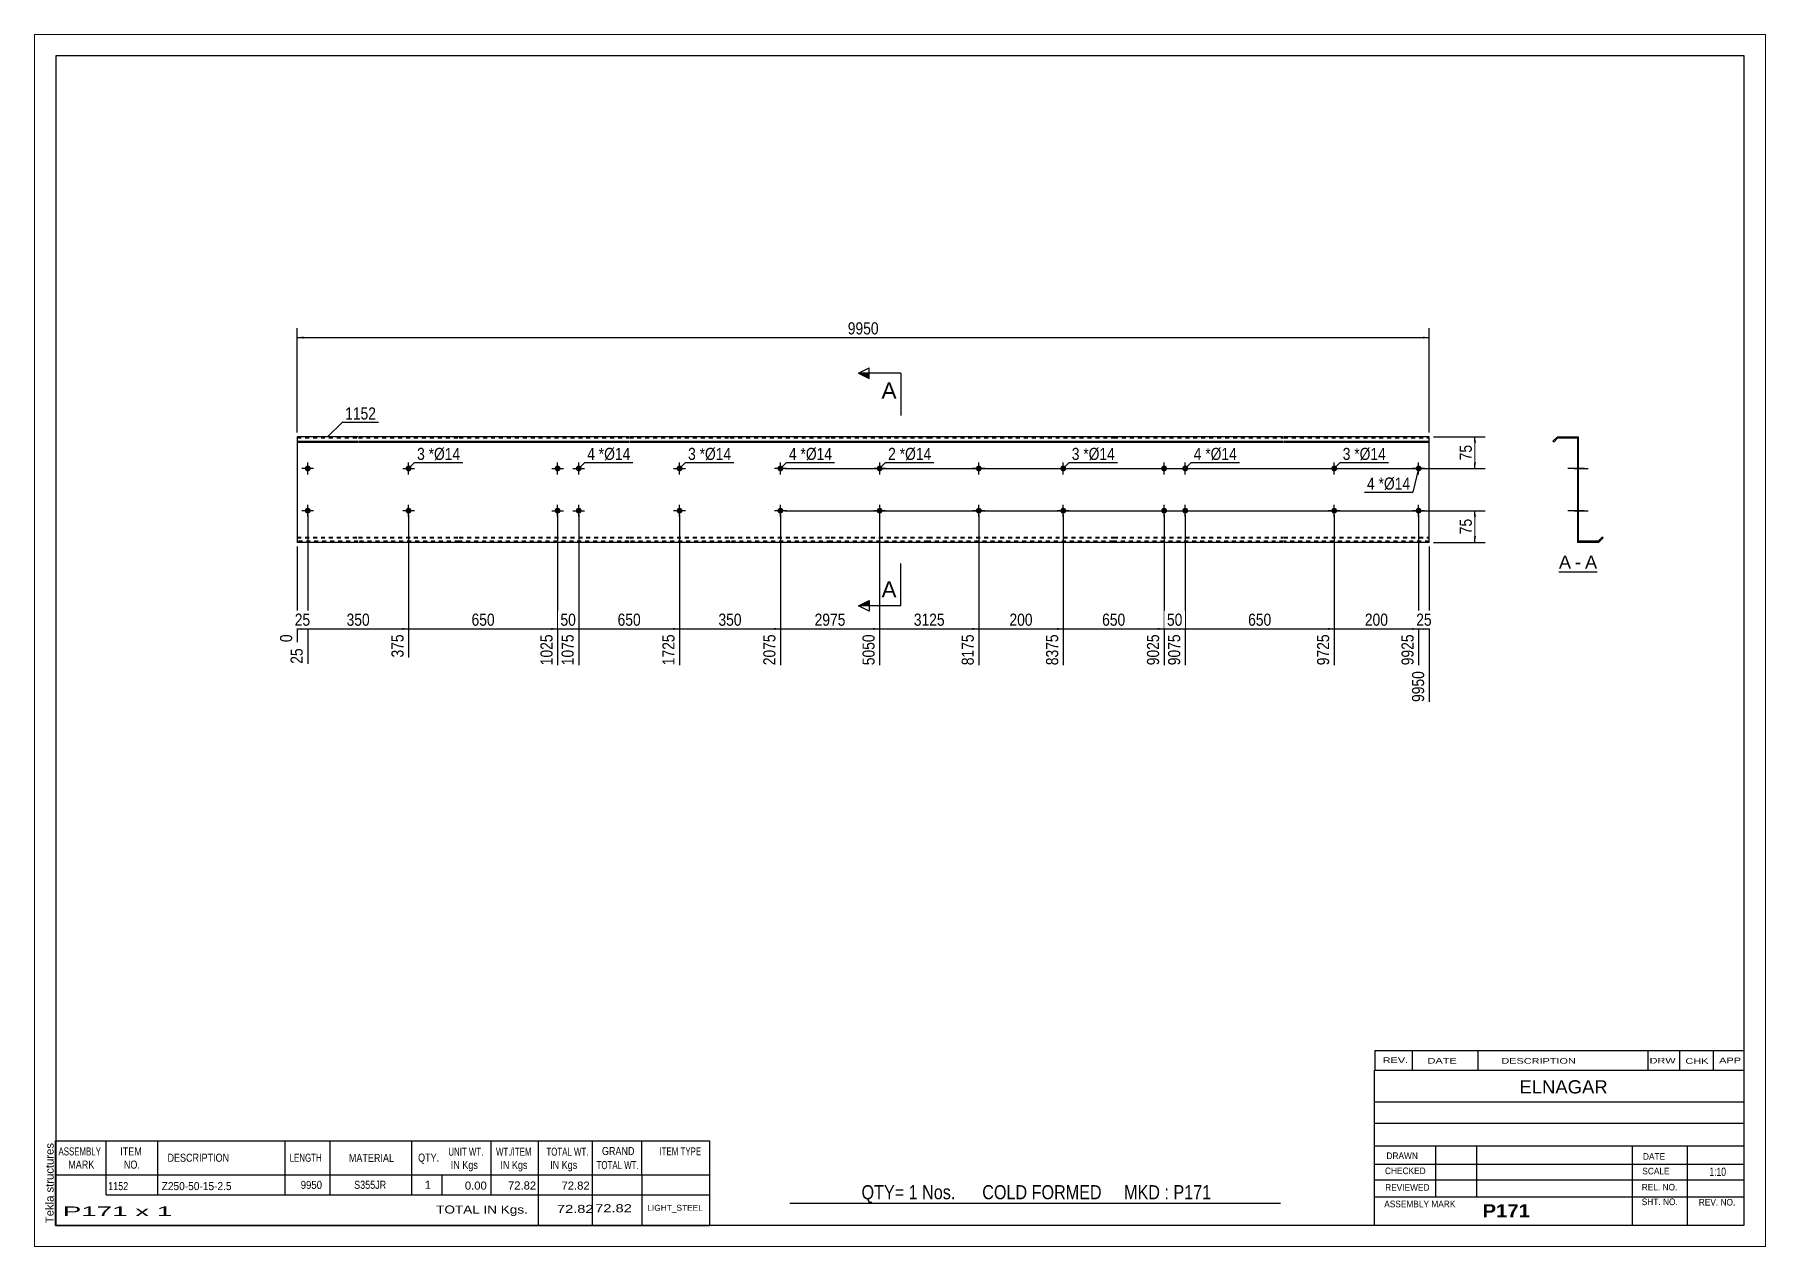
# Paper-space layout 'Layout1' of a CAD drawing. Header units: millimetres. Extents: x 0 to 410, y 0 to 287.
# The model-space entities are those that its viewports show. They can reach past a viewport. Long polylines and large blocks are cut down to what shows.
import ezdxf

# ---------------------------------------------------------------- set-up
doc = ezdxf.new("R2010")
doc.units = ezdxf.units.MM
doc.linetypes.add('DXK_LINE_DOT1', pattern=[1.8814, 0.9407, -0.9407])
doc.layers.add('Viewport layer', color=7, linetype='Continuous', plot=False)
doc.styles.add('Arial', font='ARIAL.TTF', dxfattribs={"height": 0.2})
doc.styles.add('Arial Bold', font='ARIALBD.TTF', dxfattribs={"height": 0.2})
doc.styles.add('Arial Narrow', font='ARIALN.TTF', dxfattribs={"height": 0.2})

# ---------------------------------------------------------------- blocks, each defined once
blk = doc.blocks.new('Unknown-627188763-1854')
at = {"color": 5, "linetype": 'Continuous'}
for p, q in [((342.8, 102.75), (-57.2, 102.75)), ((-57.2, 102.75), (-57.2, -174.25)), ((342.8, -174.25), (342.8, 102.75)), ((-57.2, -174.25), (342.8, -174.25))]:
    blk.add_line(p, q, dxfattribs=at)
at = {"color": 174, "linetype": 'Continuous', "style": 'Arial'}
blk.add_text('Tekla structures', height=1.9102, rotation=90, dxfattribs=at).set_placement((-57.7, -173.75))
blk = doc.blocks.new('Unknown-627188763-12 - 1243')
at = {"color": 7, "linetype": 'Continuous'}
blk.add_line((298.9, -19.45), (307.93, -19.45), dxfattribs=at)
at = {"color": 0, "linetype": 'Continuous'}
blk.add_wipeout([(301.74, -18.7), (301.74, -15.5), (298.9, -15.5), (298.9, -18.7)], dxfattribs=at)
blk.add_wipeout([(304.13, -18.7), (304.13, -15.5), (302.7, -15.5), (302.7, -18.7)], dxfattribs=at)
at = {"color": 96, "linetype": 'Continuous', "style": 'Arial'}
blk.add_text('A', height=3.06, dxfattribs=at).set_placement((298.9, -18.7))
at = {"color": 0, "linetype": 'Continuous'}
blk.add_wipeout([(307.93, -18.7), (307.93, -15.5), (305.09, -15.5), (305.09, -18.7)], dxfattribs=at)
at = {"color": 96, "linetype": 'Continuous', "style": 'Arial'}
for s, p in [('A', (305.09, -18.7)), ('-', (302.7, -18.7))]:
    blk.add_text(s, height=3.06, dxfattribs=at).set_placement(p)
blk = doc.blocks.new('Bolt-627188763-1223 - 1203')
at = {"linetype": 'Continuous'}
for points in [[(160.77, 5, -1), (162.17, 5, -1)], [(264.96, 5, -1), (266.36, 5, -1)]]:
    blk.add_hatch(color=3, dxfattribs=at).paths.add_polyline_path(points)
at = {"color": 3, "linetype": 'Continuous'}
for p, q in [((162.87, 5), (160.07, 5)), ((161.47, 3.6), (161.47, 6.4)), ((267.06, 5), (264.26, 5)), ((265.66, 3.6), (265.66, 6.4))]:
    blk.add_line(p, q, dxfattribs=at)
blk = doc.blocks.new('Part-627188763-1218 - 1203')
at = {"color": 2, "linetype": 'Continuous'}
for p, q in [((14.4, 12.5), (0, 12.5)), ((0, 12.5), (0, -12.5)), ((38.29, 12.5), (14.5, 12.5)), ((78.59, 12.5), (38.39, 12.5)), ((102.48, 12.5), (78.69, 12.5)), ((126.38, 12.5), (102.58, 12.5)), ((149.48, 12.5), (126.48, 12.5)), ((193.37, 12.5), (149.58, 12.5)), ((233.67, 12.5), (193.47, 12.5)), ((268.16, 12.5), (233.77, 12.5)), ((268.16, -12.5), (268.16, 12.5)), ((0, 11.44), (14.4, 11.44)), ((0, 11.26), (14.4, 11.26)), ((14.5, 11.44), (38.29, 11.44)), ((14.5, 11.26), (38.29, 11.26)), ((38.39, 11.44), (78.59, 11.44)), ((38.39, 11.26), (78.59, 11.26)), ((78.69, 11.44), (102.48, 11.44)), ((78.69, 11.26), (102.48, 11.26)), ((102.58, 11.44), (126.38, 11.44)), ((102.58, 11.26), (126.38, 11.26)), ((126.48, 11.44), (149.48, 11.44)), ((126.48, 11.26), (149.48, 11.26)), ((149.58, 11.44), (193.37, 11.44)), ((149.58, 11.26), (193.37, 11.26)), ((193.47, 11.44), (233.67, 11.44)), ((193.47, 11.26), (233.67, 11.26)), ((233.77, 11.44), (268.16, 11.44)), ((233.77, 11.26), (268.16, 11.26)), ((14.4, -12.5), (0, -12.5)), ((38.29, -12.5), (14.5, -12.5)), ((78.59, -12.5), (38.39, -12.5)), ((102.48, -12.5), (78.69, -12.5)), ((126.38, -12.5), (102.58, -12.5)), ((149.48, -12.5), (126.48, -12.5)), ((193.37, -12.5), (149.58, -12.5)), ((233.67, -12.5), (193.47, -12.5)), ((268.16, -12.5), (233.77, -12.5))]:
    blk.add_line(p, q, dxfattribs=at)
at = {"color": 7, "linetype": 'DXK_LINE_DOT1'}
for p, q in [((0, 12.25), (14.4, 12.25)), ((14.5, 12.25), (38.29, 12.25)), ((38.39, 12.25), (78.59, 12.25)), ((78.69, 12.25), (102.48, 12.25)), ((102.58, 12.25), (126.38, 12.25)), ((126.48, 12.25), (149.48, 12.25)), ((149.58, 12.25), (193.37, 12.25)), ((193.47, 12.25), (233.67, 12.25)), ((233.77, 12.25), (268.16, 12.25)), ((0, -11.26), (14.4, -11.26)), ((0, -11.44), (14.4, -11.44)), ((14.4, -12.25), (0, -12.25)), ((14.5, -11.26), (38.29, -11.26)), ((14.5, -11.44), (38.29, -11.44)), ((38.29, -12.25), (14.5, -12.25)), ((38.39, -11.26), (78.59, -11.26)), ((38.39, -11.44), (78.59, -11.44)), ((78.59, -12.25), (38.39, -12.25)), ((78.69, -11.26), (102.48, -11.26)), ((78.69, -11.44), (102.48, -11.44)), ((102.48, -12.25), (78.69, -12.25)), ((102.58, -11.26), (126.38, -11.26)), ((102.58, -11.44), (126.38, -11.44)), ((126.38, -12.25), (102.58, -12.25)), ((126.48, -11.26), (149.48, -11.26)), ((126.48, -11.44), (149.48, -11.44)), ((149.48, -12.25), (126.48, -12.25)), ((149.58, -11.26), (193.37, -11.26)), ((149.58, -11.44), (193.37, -11.44)), ((193.37, -12.25), (149.58, -12.25)), ((193.47, -11.26), (233.67, -11.26)), ((193.47, -11.44), (233.67, -11.44)), ((233.67, -12.25), (193.47, -12.25)), ((233.77, -11.26), (268.16, -11.26)), ((233.77, -11.44), (268.16, -11.44)), ((268.16, -12.25), (233.77, -12.25))]:
    blk.add_line(p, q, dxfattribs=at)
blk = doc.blocks.new('Bolt-627188763-1219 - 1203')
at = {"linetype": 'Continuous'}
blk.add_hatch(color=3, dxfattribs=at).paths.add_polyline_path([(89.88, -5, -1), (91.28, -5, -1)])
at = {"color": 3, "linetype": 'Continuous'}
for p, q in [((90.58, -6.4), (90.58, -3.6)), ((91.98, -5), (89.18, -5))]:
    blk.add_line(p, q, dxfattribs=at)
blk = doc.blocks.new('Bolt-627188763-1220 - 1203')
at = {"linetype": 'Continuous'}
blk.add_hatch(color=3, dxfattribs=at).paths.add_polyline_path([(25.69, -5, -1), (27.09, -5, -1)])
at = {"color": 3, "linetype": 'Continuous'}
for p, q in [((26.39, -6.4), (26.39, -3.6)), ((27.79, -5), (24.99, -5))]:
    blk.add_line(p, q, dxfattribs=at)
blk = doc.blocks.new('Bolt-627188763-1221 - 1203')
at = {"linetype": 'Continuous'}
blk.add_hatch(color=3, dxfattribs=at).paths.add_polyline_path([(244.96, -5, -1), (246.36, -5, -1)])
at = {"color": 3, "linetype": 'Continuous'}
for p, q in [((245.66, -6.4), (245.66, -3.6)), ((247.06, -5), (244.26, -5))]:
    blk.add_line(p, q, dxfattribs=at)
blk = doc.blocks.new('Bolt-627188763-1222 - 1203')
at = {"linetype": 'Continuous'}
blk.add_hatch(color=3, dxfattribs=at).paths.add_polyline_path([(180.77, -5, -1), (182.17, -5, -1)])
at = {"color": 3, "linetype": 'Continuous'}
for p, q in [((181.47, -6.4), (181.47, -3.6)), ((182.87, -5), (180.07, -5))]:
    blk.add_line(p, q, dxfattribs=at)
blk = doc.blocks.new('Bolt-627188763-1224 - 1203')
at = {"linetype": 'Continuous'}
for points in [[(160.77, -5, -1), (162.17, -5, -1)], [(264.96, -5, -1), (266.36, -5, -1)]]:
    blk.add_hatch(color=3, dxfattribs=at).paths.add_polyline_path(points)
at = {"color": 3, "linetype": 'Continuous'}
for p, q in [((161.47, -6.4), (161.47, -3.6)), ((265.66, -6.4), (265.66, -3.6)), ((162.87, -5), (160.07, -5)), ((267.06, -5), (264.26, -5))]:
    blk.add_line(p, q, dxfattribs=at)
blk = doc.blocks.new('Bolt-627188763-1225 - 1203')
at = {"linetype": 'Continuous'}
for points in [[(1.8, 5, -1), (3.2, 5, -1)], [(113.78, 5, -1), (115.18, 5, -1)]]:
    blk.add_hatch(color=3, dxfattribs=at).paths.add_polyline_path(points)
at = {"color": 3, "linetype": 'Continuous'}
for p, q in [((3.9, 5), (1.1, 5)), ((2.5, 3.6), (2.5, 6.4)), ((115.88, 5), (113.08, 5)), ((114.48, 3.6), (114.48, 6.4))]:
    blk.add_line(p, q, dxfattribs=at)
blk = doc.blocks.new('Bolt-627188763-1226 - 1203')
at = {"linetype": 'Continuous'}
for points in [[(1.8, -5, -1), (3.2, -5, -1)], [(113.78, -5, -1), (115.18, -5, -1)]]:
    blk.add_hatch(color=3, dxfattribs=at).paths.add_polyline_path(points)
at = {"color": 3, "linetype": 'Continuous'}
for p, q in [((2.5, -6.4), (2.5, -3.6)), ((114.48, -6.4), (114.48, -3.6)), ((3.9, -5), (1.1, -5)), ((115.88, -5), (113.08, -5))]:
    blk.add_line(p, q, dxfattribs=at)
blk = doc.blocks.new('Bolt-627188763-1227 - 1203')
at = {"linetype": 'Continuous'}
for points in [[(138.68, 5, -1), (137.28, 5, -1)], [(138.68, -5, -1), (137.28, -5, -1)]]:
    blk.add_hatch(color=3, dxfattribs=at).paths.add_polyline_path(points)
at = {"color": 3, "linetype": 'Continuous'}
for p, q in [((139.38, 5), (136.58, 5)), ((137.98, 6.4), (137.98, 3.6)), ((137.98, -3.6), (137.98, -6.4)), ((139.38, -5), (136.58, -5))]:
    blk.add_line(p, q, dxfattribs=at)
blk = doc.blocks.new('Bolt-627188763-1228 - 1203')
at = {"linetype": 'Continuous'}
for points in [[(60.99, 5, -1), (62.39, 5, -1)], [(65.99, 5, -1), (67.39, 5, -1)], [(60.99, -5, -1), (62.39, -5, -1)], [(65.99, -5, -1), (67.39, -5, -1)]]:
    blk.add_hatch(color=3, dxfattribs=at).paths.add_polyline_path(points)
at = {"color": 3, "linetype": 'Continuous'}
for p, q in [((60.29, 5), (63.09, 5)), ((61.69, 3.6), (61.69, 6.4)), ((65.29, 5), (68.09, 5)), ((66.69, 3.6), (66.69, 6.4)), ((61.69, -6.4), (61.69, -3.6)), ((66.69, -6.4), (66.69, -3.6)), ((60.29, -5), (63.09, -5)), ((65.29, -5), (68.09, -5))]:
    blk.add_line(p, q, dxfattribs=at)
blk = doc.blocks.new('Bolt-627188763-1229 - 1203')
at = {"linetype": 'Continuous'}
blk.add_hatch(color=3, dxfattribs=at).paths.add_polyline_path([(25.69, 5, -1), (27.09, 5, -1)])
at = {"color": 3, "linetype": 'Continuous'}
for p, q in [((24.99, 5), (27.79, 5)), ((26.39, 3.6), (26.39, 6.4))]:
    blk.add_line(p, q, dxfattribs=at)
blk = doc.blocks.new('Bolt-627188763-1230 - 1203')
at = {"linetype": 'Continuous'}
blk.add_hatch(color=3, dxfattribs=at).paths.add_polyline_path([(89.88, 5, -1), (91.28, 5, -1)])
at = {"color": 3, "linetype": 'Continuous'}
for p, q in [((89.18, 5), (91.98, 5)), ((90.58, 3.6), (90.58, 6.4))]:
    blk.add_line(p, q, dxfattribs=at)
blk = doc.blocks.new('Bolt-627188763-1231 - 1203')
at = {"linetype": 'Continuous'}
blk.add_hatch(color=3, dxfattribs=at).paths.add_polyline_path([(89.88, -5, -1), (91.28, -5, -1)])
at = {"color": 3, "linetype": 'Continuous'}
for p, q in [((90.58, -6.4), (90.58, -3.6)), ((91.98, -5), (89.18, -5))]:
    blk.add_line(p, q, dxfattribs=at)
blk = doc.blocks.new('Bolt-627188763-1232 - 1203')
at = {"linetype": 'Continuous'}
blk.add_hatch(color=3, dxfattribs=at).paths.add_polyline_path([(25.69, -5, -1), (27.09, -5, -1)])
at = {"color": 3, "linetype": 'Continuous'}
for p, q in [((26.39, -6.4), (26.39, -3.6)), ((27.79, -5), (24.99, -5))]:
    blk.add_line(p, q, dxfattribs=at)
blk = doc.blocks.new('Bolt-627188763-1233 - 1203')
at = {"linetype": 'Continuous'}
for points in [[(204.67, 5, -1), (206.07, 5, -1)], [(209.67, 5, -1), (211.07, 5, -1)], [(204.67, -5, -1), (206.07, -5, -1)], [(209.67, -5, -1), (211.07, -5, -1)]]:
    blk.add_hatch(color=3, dxfattribs=at).paths.add_polyline_path(points)
at = {"color": 3, "linetype": 'Continuous'}
for p, q in [((203.97, 5), (206.77, 5)), ((205.37, 3.6), (205.37, 6.4)), ((208.97, 5), (211.77, 5)), ((210.37, 3.6), (210.37, 6.4)), ((205.37, -6.4), (205.37, -3.6)), ((210.37, -6.4), (210.37, -3.6)), ((203.97, -5), (206.77, -5)), ((208.97, -5), (211.77, -5))]:
    blk.add_line(p, q, dxfattribs=at)
blk = doc.blocks.new('Bolt-627188763-1234 - 1203')
at = {"linetype": 'Continuous'}
blk.add_hatch(color=3, dxfattribs=at).paths.add_polyline_path([(180.77, 5, -1), (182.17, 5, -1)])
at = {"color": 3, "linetype": 'Continuous'}
for p, q in [((180.07, 5), (182.87, 5)), ((181.47, 3.6), (181.47, 6.4))]:
    blk.add_line(p, q, dxfattribs=at)
blk = doc.blocks.new('Bolt-627188763-1235 - 1203')
at = {"linetype": 'Continuous'}
blk.add_hatch(color=3, dxfattribs=at).paths.add_polyline_path([(244.96, 5, -1), (246.36, 5, -1)])
at = {"color": 3, "linetype": 'Continuous'}
for p, q in [((244.26, 5), (247.06, 5)), ((245.66, 3.6), (245.66, 6.4))]:
    blk.add_line(p, q, dxfattribs=at)
blk = doc.blocks.new('Bolt-627188763-1236 - 1203')
at = {"linetype": 'Continuous'}
blk.add_hatch(color=3, dxfattribs=at).paths.add_polyline_path([(244.96, -5, -1), (246.36, -5, -1)])
at = {"color": 3, "linetype": 'Continuous'}
for p, q in [((245.66, -6.4), (245.66, -3.6)), ((247.06, -5), (244.26, -5))]:
    blk.add_line(p, q, dxfattribs=at)
blk = doc.blocks.new('Bolt-627188763-1237 - 1203')
at = {"linetype": 'Continuous'}
blk.add_hatch(color=3, dxfattribs=at).paths.add_polyline_path([(180.77, -5, -1), (182.17, -5, -1)])
at = {"color": 3, "linetype": 'Continuous'}
for p, q in [((181.47, -6.4), (181.47, -3.6)), ((182.87, -5), (180.07, -5))]:
    blk.add_line(p, q, dxfattribs=at)
blk = doc.blocks.new('Bolt-627188763-1248 - 1243')
at = {"linetype": 'Continuous'}
blk.add_hatch(color=3, dxfattribs=at).paths.add_polyline_path([(303.29, -4.3), (303.29, -5.7), (303.54, -5.7), (303.54, -4.3)])
at = {"color": 3, "linetype": 'Continuous'}
for p, q in [((302.49, -5), (305.79, -5)), ((303.29, -4.3), (303.54, -4.3)), ((303.29, -5.7), (303.54, -5.7))]:
    blk.add_line(p, q, dxfattribs=at)
blk = doc.blocks.new('Bolt-627188763-1264 - 1243')
at = {"linetype": 'Continuous'}
blk.add_hatch(color=3, dxfattribs=at).paths.add_polyline_path([(303.29, -4.3), (303.29, -5.7), (303.54, -5.7), (303.54, -4.3)])
at = {"color": 3, "linetype": 'Continuous'}
for p, q in [((302.49, -5), (305.79, -5)), ((303.29, -4.3), (303.54, -4.3)), ((303.29, -5.7), (303.54, -5.7))]:
    blk.add_line(p, q, dxfattribs=at)
blk = doc.blocks.new('Part-627188763-1245 - 1243')
at = {"color": 2, "linetype": 'Continuous'}
for p, q in [((298.54, 12.5), (297.48, 11.44)), ((298.54, 12.5), (303.54, 12.5)), ((303.54, -12.25), (303.54, 12.5)), ((297.48, 11.44), (297.66, 11.26)), ((298.64, 12.25), (297.66, 11.26)), ((298.64, 12.25), (303.29, 12.25)), ((303.29, 12.25), (303.29, -12.5)), ((308.19, -12.25), (303.54, -12.25)), ((308.19, -12.25), (309.17, -11.26)), ((308.29, -12.5), (309.35, -11.44)), ((309.35, -11.44), (309.17, -11.26)), ((308.29, -12.5), (303.29, -12.5))]:
    blk.add_line(p, q, dxfattribs=at)
blk = doc.blocks.new('Bolt-627188763-1246 - 1243')
at = {"linetype": 'Continuous'}
blk.add_hatch(color=3, dxfattribs=at).paths.add_polyline_path([(303.29, -4.3), (303.29, -5.7), (303.54, -5.7), (303.54, -4.3)])
at = {"color": 3, "linetype": 'Continuous'}
for p, q in [((302.49, -5), (305.79, -5)), ((303.29, -4.3), (303.54, -4.3)), ((303.29, -5.7), (303.54, -5.7))]:
    blk.add_line(p, q, dxfattribs=at)
blk = doc.blocks.new('Bolt-627188763-1247 - 1243')
at = {"linetype": 'Continuous'}
blk.add_hatch(color=3, dxfattribs=at).paths.add_polyline_path([(303.29, -4.3), (303.29, -5.7), (303.54, -5.7), (303.54, -4.3)])
at = {"color": 3, "linetype": 'Continuous'}
for p, q in [((302.49, -5), (305.79, -5)), ((303.29, -4.3), (303.54, -4.3)), ((303.29, -5.7), (303.54, -5.7))]:
    blk.add_line(p, q, dxfattribs=at)
blk = doc.blocks.new('Bolt-627188763-1249 - 1243')
at = {"linetype": 'Continuous'}
blk.add_hatch(color=3, dxfattribs=at).paths.add_polyline_path([(303.29, -4.3), (303.29, -5.7), (303.54, -5.7), (303.54, -4.3)])
at = {"color": 3, "linetype": 'Continuous'}
for p, q in [((302.49, -5), (305.79, -5)), ((303.29, -4.3), (303.54, -4.3)), ((303.29, -5.7), (303.54, -5.7))]:
    blk.add_line(p, q, dxfattribs=at)
blk = doc.blocks.new('Bolt-627188763-1250 - 1243')
at = {"linetype": 'Continuous'}
blk.add_hatch(color=3, dxfattribs=at).paths.add_polyline_path([(303.29, 5.7), (303.29, 4.3), (303.54, 4.3), (303.54, 5.7)])
blk.add_hatch(color=3, dxfattribs=at).paths.add_polyline_path([(303.29, 5.7), (303.29, 4.3), (303.54, 4.3), (303.54, 5.7)])
at = {"color": 3, "linetype": 'Continuous'}
for p, q in [((302.49, 5), (305.79, 5)), ((302.49, 5), (305.79, 5)), ((303.29, 5.7), (303.54, 5.7)), ((303.29, 5.7), (303.54, 5.7)), ((303.29, 4.3), (303.54, 4.3)), ((303.29, 4.3), (303.54, 4.3))]:
    blk.add_line(p, q, dxfattribs=at)
blk = doc.blocks.new('Bolt-627188763-1251 - 1243')
at = {"linetype": 'Continuous'}
blk.add_hatch(color=3, dxfattribs=at).paths.add_polyline_path([(303.29, -4.3), (303.29, -5.7), (303.54, -5.7), (303.54, -4.3)])
blk.add_hatch(color=3, dxfattribs=at).paths.add_polyline_path([(303.29, -4.3), (303.29, -5.7), (303.54, -5.7), (303.54, -4.3)])
at = {"color": 3, "linetype": 'Continuous'}
for p, q in [((302.49, -5), (305.79, -5)), ((302.49, -5), (305.79, -5)), ((303.29, -4.3), (303.54, -4.3)), ((303.29, -4.3), (303.54, -4.3)), ((303.29, -5.7), (303.54, -5.7)), ((303.29, -5.7), (303.54, -5.7))]:
    blk.add_line(p, q, dxfattribs=at)
blk = doc.blocks.new('Bolt-627188763-1252 - 1243')
at = {"linetype": 'Continuous'}
blk.add_hatch(color=3, dxfattribs=at).paths.add_polyline_path([(303.29, 5.7), (303.29, 4.3), (303.54, 4.3), (303.54, 5.7)])
blk.add_hatch(color=3, dxfattribs=at).paths.add_polyline_path([(303.29, 5.7), (303.29, 4.3), (303.54, 4.3), (303.54, 5.7)])
at = {"color": 3, "linetype": 'Continuous'}
for p, q in [((302.49, 5), (305.79, 5)), ((302.49, 5), (305.79, 5)), ((303.29, 5.7), (303.54, 5.7)), ((303.29, 5.7), (303.54, 5.7)), ((303.29, 4.3), (303.54, 4.3)), ((303.29, 4.3), (303.54, 4.3))]:
    blk.add_line(p, q, dxfattribs=at)
blk = doc.blocks.new('Bolt-627188763-1253 - 1243')
at = {"linetype": 'Continuous'}
blk.add_hatch(color=3, dxfattribs=at).paths.add_polyline_path([(303.29, -4.3), (303.29, -5.7), (303.54, -5.7), (303.54, -4.3)])
blk.add_hatch(color=3, dxfattribs=at).paths.add_polyline_path([(303.29, -4.3), (303.29, -5.7), (303.54, -5.7), (303.54, -4.3)])
at = {"color": 3, "linetype": 'Continuous'}
for p, q in [((302.49, -5), (305.79, -5)), ((302.49, -5), (305.79, -5)), ((303.29, -4.3), (303.54, -4.3)), ((303.29, -4.3), (303.54, -4.3)), ((303.29, -5.7), (303.54, -5.7)), ((303.29, -5.7), (303.54, -5.7))]:
    blk.add_line(p, q, dxfattribs=at)
blk = doc.blocks.new('Bolt-627188763-1254 - 1243')
at = {"linetype": 'Continuous'}
for points in [[(303.54, 4.3), (303.54, 5.7), (303.29, 5.7), (303.29, 4.3)], [(303.54, -5.7), (303.54, -4.3), (303.29, -4.3), (303.29, -5.7)]]:
    blk.add_hatch(color=3, dxfattribs=at).paths.add_polyline_path(points)
at = {"color": 3, "linetype": 'Continuous'}
for p, q in [((303.54, 5), (301.29, 5)), ((303.54, 5.7), (303.29, 5.7)), ((303.54, 4.3), (303.29, 4.3)), ((303.54, -5), (301.29, -5)), ((303.54, -4.3), (303.29, -4.3)), ((303.54, -5.7), (303.29, -5.7))]:
    blk.add_line(p, q, dxfattribs=at)
blk = doc.blocks.new('Bolt-627188763-1255 - 1243')
at = {"linetype": 'Continuous'}
for points in [[(303.29, 5.7), (303.29, 4.3), (303.54, 4.3), (303.54, 5.7)], [(303.29, 5.7), (303.29, 4.3), (303.54, 4.3), (303.54, 5.7)], [(303.29, -4.3), (303.29, -5.7), (303.54, -5.7), (303.54, -4.3)], [(303.29, -4.3), (303.29, -5.7), (303.54, -5.7), (303.54, -4.3)]]:
    blk.add_hatch(color=3, dxfattribs=at).paths.add_polyline_path(points)
at = {"color": 3, "linetype": 'Continuous'}
for p, q in [((304.84, 5), (301.04, 5)), ((304.84, 5), (301.04, 5)), ((303.54, 5.7), (303.29, 5.7)), ((303.54, 5.7), (303.29, 5.7)), ((303.54, 4.3), (303.29, 4.3)), ((303.54, 4.3), (303.29, 4.3)), ((304.84, -5), (301.04, -5)), ((304.84, -5), (301.04, -5)), ((303.54, -4.3), (303.29, -4.3)), ((303.54, -4.3), (303.29, -4.3)), ((303.54, -5.7), (303.29, -5.7)), ((303.54, -5.7), (303.29, -5.7))]:
    blk.add_line(p, q, dxfattribs=at)
blk = doc.blocks.new('Bolt-627188763-1256 - 1243')
at = {"linetype": 'Continuous'}
blk.add_hatch(color=3, dxfattribs=at).paths.add_polyline_path([(303.29, 5.7), (303.29, 4.3), (303.54, 4.3), (303.54, 5.7)])
at = {"color": 3, "linetype": 'Continuous'}
for p, q in [((304.49, 5), (301.19, 5)), ((303.54, 5.7), (303.29, 5.7)), ((303.54, 4.3), (303.29, 4.3))]:
    blk.add_line(p, q, dxfattribs=at)
blk = doc.blocks.new('Bolt-627188763-1257 - 1243')
at = {"linetype": 'Continuous'}
blk.add_hatch(color=3, dxfattribs=at).paths.add_polyline_path([(303.29, 5.7), (303.29, 4.3), (303.54, 4.3), (303.54, 5.7)])
at = {"color": 3, "linetype": 'Continuous'}
for p, q in [((304.49, 5), (301.19, 5)), ((303.54, 5.7), (303.29, 5.7)), ((303.54, 4.3), (303.29, 4.3))]:
    blk.add_line(p, q, dxfattribs=at)
blk = doc.blocks.new('Bolt-627188763-1258 - 1243')
at = {"linetype": 'Continuous'}
blk.add_hatch(color=3, dxfattribs=at).paths.add_polyline_path([(303.29, -4.3), (303.29, -5.7), (303.54, -5.7), (303.54, -4.3)])
at = {"color": 3, "linetype": 'Continuous'}
for p, q in [((302.49, -5), (305.79, -5)), ((303.29, -4.3), (303.54, -4.3)), ((303.29, -5.7), (303.54, -5.7))]:
    blk.add_line(p, q, dxfattribs=at)
blk = doc.blocks.new('Bolt-627188763-1259 - 1243')
at = {"linetype": 'Continuous'}
blk.add_hatch(color=3, dxfattribs=at).paths.add_polyline_path([(303.29, -4.3), (303.29, -5.7), (303.54, -5.7), (303.54, -4.3)])
at = {"color": 3, "linetype": 'Continuous'}
for p, q in [((302.49, -5), (305.79, -5)), ((303.29, -4.3), (303.54, -4.3)), ((303.29, -5.7), (303.54, -5.7))]:
    blk.add_line(p, q, dxfattribs=at)
blk = doc.blocks.new('Bolt-627188763-1260 - 1243')
at = {"linetype": 'Continuous'}
for points in [[(303.29, 5.7), (303.29, 4.3), (303.54, 4.3), (303.54, 5.7)], [(303.29, 5.7), (303.29, 4.3), (303.54, 4.3), (303.54, 5.7)], [(303.29, -4.3), (303.29, -5.7), (303.54, -5.7), (303.54, -4.3)], [(303.29, -4.3), (303.29, -5.7), (303.54, -5.7), (303.54, -4.3)]]:
    blk.add_hatch(color=3, dxfattribs=at).paths.add_polyline_path(points)
at = {"color": 3, "linetype": 'Continuous'}
for p, q in [((304.84, 5), (301.04, 5)), ((304.84, 5), (301.04, 5)), ((303.54, 5.7), (303.29, 5.7)), ((303.54, 5.7), (303.29, 5.7)), ((303.54, 4.3), (303.29, 4.3)), ((303.54, 4.3), (303.29, 4.3)), ((304.84, -5), (301.04, -5)), ((304.84, -5), (301.04, -5)), ((303.54, -4.3), (303.29, -4.3)), ((303.54, -4.3), (303.29, -4.3)), ((303.54, -5.7), (303.29, -5.7)), ((303.54, -5.7), (303.29, -5.7))]:
    blk.add_line(p, q, dxfattribs=at)
blk = doc.blocks.new('Bolt-627188763-1261 - 1243')
at = {"linetype": 'Continuous'}
blk.add_hatch(color=3, dxfattribs=at).paths.add_polyline_path([(303.29, 5.7), (303.29, 4.3), (303.54, 4.3), (303.54, 5.7)])
at = {"color": 3, "linetype": 'Continuous'}
for p, q in [((304.46, 5), (301.16, 5)), ((303.54, 5.7), (303.29, 5.7)), ((303.54, 4.3), (303.29, 4.3))]:
    blk.add_line(p, q, dxfattribs=at)
blk = doc.blocks.new('Bolt-627188763-1262 - 1243')
at = {"linetype": 'Continuous'}
blk.add_hatch(color=3, dxfattribs=at).paths.add_polyline_path([(303.29, 5.7), (303.29, 4.3), (303.54, 4.3), (303.54, 5.7)])
at = {"color": 3, "linetype": 'Continuous'}
for p, q in [((304.46, 5), (301.16, 5)), ((303.54, 5.7), (303.29, 5.7)), ((303.54, 4.3), (303.29, 4.3))]:
    blk.add_line(p, q, dxfattribs=at)
blk = doc.blocks.new('Bolt-627188763-1263 - 1243')
at = {"linetype": 'Continuous'}
blk.add_hatch(color=3, dxfattribs=at).paths.add_polyline_path([(303.29, -4.3), (303.29, -5.7), (303.54, -5.7), (303.54, -4.3)])
at = {"color": 3, "linetype": 'Continuous'}
for p, q in [((302.49, -5), (305.79, -5)), ((303.29, -4.3), (303.54, -4.3)), ((303.29, -5.7), (303.54, -5.7))]:
    blk.add_line(p, q, dxfattribs=at)
blk = doc.blocks.new('StraightDimension-627188763-1289 - 1203')
at = {"linetype": 'Continuous'}
blk.add_hatch(color=7, dxfattribs=at).paths.add_polyline_path([(136.48, -32.75), (137.98, -33), (136.48, -33.25)])
at = {"color": 7, "linetype": 'Continuous'}
for p, q in [((114.48, -6), (114.48, -41.61)), ((137.98, -6), (137.98, -41.61)), ((114.48, -33), (137.98, -33))]:
    blk.add_line(p, q, dxfattribs=at)
at = {"color": 0}
blk.add_wipeout([(130.48, -32.85), (130.48, -28.65), (121.97, -28.65), (121.97, -32.85)], dxfattribs=at)
at = {"color": 0, "linetype": 'Continuous'}
blk.add_wipeout([(137.38, -33.7), (133.18, -33.7), (133.18, -42.21), (137.38, -42.21)], dxfattribs=at)
at = {"color": 3, "style": 'Arial Narrow'}
blk.add_text('2975', height=2.863, dxfattribs=at).set_placement((122.57, -32.25))
at = {"color": 3, "linetype": 'Continuous', "style": 'Arial Narrow'}
blk.add_text('5050', height=2.863, rotation=90.0002, dxfattribs=at).set_placement((136.78, -41.61))
blk = doc.blocks.new('StraightDimension-627188763-1284 - 1203')
at = {"linetype": 'Continuous'}
blk.add_hatch(color=7, dxfattribs=at).paths.add_polyline_path([(244.16, -32.75), (245.66, -33), (244.16, -33.25)])
at = {"color": 7, "linetype": 'Continuous'}
for p, q in [((210.37, -6), (210.37, -41.61)), ((245.66, -6), (245.66, -41.61)), ((210.37, -33), (245.66, -33))]:
    blk.add_line(p, q, dxfattribs=at)
at = {"color": 0}
blk.add_wipeout([(231.36, -32.85), (231.36, -28.65), (224.67, -28.65), (224.67, -32.85)], dxfattribs=at)
at = {"color": 0, "linetype": 'Continuous'}
blk.add_wipeout([(245.06, -33.7), (240.86, -33.7), (240.86, -42.21), (245.06, -42.21)], dxfattribs=at)
at = {"color": 3, "style": 'Arial Narrow'}
blk.add_text('650', height=2.863, dxfattribs=at).set_placement((225.27, -32.25))
at = {"color": 3, "linetype": 'Continuous', "style": 'Arial Narrow'}
blk.add_text('9725', height=2.863, rotation=90.0002, dxfattribs=at).set_placement((244.46, -41.61))
blk = doc.blocks.new('StraightDimension-627188763-1283 - 1203')
at = {"linetype": 'Continuous'}
blk.add_hatch(color=7, dxfattribs=at).paths.add_polyline_path([(264.16, -32.75), (265.66, -33), (264.16, -33.25)])
at = {"color": 7, "linetype": 'Continuous'}
for p, q in [((245.66, -6), (245.66, -41.61)), ((265.66, -6), (265.66, -41.61)), ((245.66, -33), (265.66, -33))]:
    blk.add_line(p, q, dxfattribs=at)
at = {"color": 0}
blk.add_wipeout([(259.01, -32.85), (259.01, -28.65), (252.32, -28.65), (252.32, -32.85)], dxfattribs=at)
at = {"color": 3, "style": 'Arial Narrow'}
blk.add_text('200', height=2.863, dxfattribs=at).set_placement((252.92, -32.25))
at = {"color": 0, "linetype": 'Continuous'}
blk.add_wipeout([(265.06, -33.7), (260.86, -33.7), (260.86, -42.21), (265.06, -42.21)], dxfattribs=at)
at = {"color": 3, "linetype": 'Continuous', "style": 'Arial Narrow'}
blk.add_text('9925', height=2.863, rotation=90.0002, dxfattribs=at).set_placement((264.46, -41.61))
blk = doc.blocks.new('StraightDimension-627188763-1293 - 1203')
at = {"linetype": 'Continuous'}
blk.add_hatch(color=7, dxfattribs=at).paths.add_polyline_path([(60.19, -32.75), (61.69, -33), (60.19, -33.25)])
at = {"color": 7, "linetype": 'Continuous'}
for p, q in [((26.39, -6), (26.39, -39.78)), ((61.69, -6), (61.69, -41.61)), ((26.39, -33), (61.69, -33))]:
    blk.add_line(p, q, dxfattribs=at)
at = {"color": 0}
blk.add_wipeout([(47.38, -32.85), (47.38, -28.65), (40.7, -28.65), (40.7, -32.85)], dxfattribs=at)
at = {"color": 0, "linetype": 'Continuous'}
blk.add_wipeout([(61.09, -33.7), (56.89, -33.7), (56.89, -42.21), (61.09, -42.21)], dxfattribs=at)
at = {"color": 3, "style": 'Arial Narrow'}
blk.add_text('650', height=2.863, dxfattribs=at).set_placement((41.3, -32.25))
at = {"color": 3, "linetype": 'Continuous', "style": 'Arial Narrow'}
blk.add_text('1025', height=2.863, rotation=90.0002, dxfattribs=at).set_placement((60.49, -41.61))
blk = doc.blocks.new('StraightDimension-627188763-1282 - 1203')
at = {"linetype": 'Continuous'}
blk.add_hatch(color=7, dxfattribs=at).paths.add_polyline_path([(266.66, -32.75), (268.16, -33), (266.66, -33.25)])
at = {"color": 7, "linetype": 'Continuous'}
for p, q in [((265.66, -6), (265.66, -41.61)), ((268.16, -13.5), (268.16, -50.31)), ((265.66, -33), (268.16, -33))]:
    blk.add_line(p, q, dxfattribs=at)
at = {"color": 0}
blk.add_wipeout([(269.34, -32.85), (269.34, -28.65), (264.49, -28.65), (264.49, -32.85)], dxfattribs=at)
at = {"color": 0, "linetype": 'Continuous'}
blk.add_wipeout([(267.56, -42.4), (263.36, -42.4), (263.36, -50.91), (267.56, -50.91)], dxfattribs=at)
at = {"color": 3, "style": 'Arial Narrow'}
blk.add_text('25', height=2.863, dxfattribs=at).set_placement((265.09, -32.25))
at = {"color": 3, "linetype": 'Continuous', "style": 'Arial Narrow'}
blk.add_text('9950', height=2.863, rotation=90.0002, dxfattribs=at).set_placement((266.96, -50.31))
blk = doc.blocks.new('StraightDimension-627188763-1292 - 1203')
at = {"linetype": 'Continuous'}
blk.add_hatch(color=7, dxfattribs=at).paths.add_polyline_path([(65.19, -32.75), (66.69, -33), (65.19, -33.25)])
at = {"color": 7, "linetype": 'Continuous'}
for p, q in [((61.69, -6), (61.69, -41.61)), ((66.69, -6), (66.69, -41.61)), ((61.69, -33), (66.69, -33))]:
    blk.add_line(p, q, dxfattribs=at)
at = {"color": 0}
blk.add_wipeout([(66.62, -32.85), (66.62, -28.65), (61.76, -28.65), (61.76, -32.85)], dxfattribs=at)
at = {"color": 0, "linetype": 'Continuous'}
blk.add_wipeout([(66.09, -33.7), (61.89, -33.7), (61.89, -42.21), (66.09, -42.21)], dxfattribs=at)
at = {"color": 3, "style": 'Arial Narrow'}
blk.add_text('50', height=2.863, dxfattribs=at).set_placement((62.36, -32.25))
at = {"color": 3, "linetype": 'Continuous', "style": 'Arial Narrow'}
blk.add_text('1075', height=2.863, rotation=90.0002, dxfattribs=at).set_placement((65.49, -41.61))
blk = doc.blocks.new('StraightDimension-627188763-1355 - 1203')
at = {"linetype": 'Continuous'}
for points in [[(278.75, 11), (279, 12.5), (279.25, 11)], [(279.25, 6.5), (279, 5), (278.75, 6.5)]]:
    blk.add_hatch(color=7, dxfattribs=at).paths.add_polyline_path(points)
at = {"color": 7, "linetype": 'Continuous'}
for p, q in [((269.16, 12.5), (281.4, 12.5)), ((279, 5), (279, 12.5)), ((115.48, 5), (281.4, 5))]:
    blk.add_line(p, q, dxfattribs=at)
at = {"color": 0}
blk.add_wipeout([(278.85, 11.18), (274.65, 11.18), (274.65, 6.32), (278.85, 6.32)], dxfattribs=at)
at = {"color": 3, "style": 'Arial Narrow'}
blk.add_text('75', height=2.863, rotation=90.0002, dxfattribs=at).set_placement((278.25, 6.92))
blk = doc.blocks.new('StraightDimension-627188763-1291 - 1203')
at = {"linetype": 'Continuous'}
blk.add_hatch(color=7, dxfattribs=at).paths.add_polyline_path([(89.08, -32.75), (90.58, -33), (89.08, -33.25)])
at = {"color": 7, "linetype": 'Continuous'}
for p, q in [((66.69, -6), (66.69, -41.61)), ((90.58, -6), (90.58, -41.61)), ((66.69, -33), (90.58, -33))]:
    blk.add_line(p, q, dxfattribs=at)
at = {"color": 0}
blk.add_wipeout([(81.98, -32.85), (81.98, -28.65), (75.3, -28.65), (75.3, -32.85)], dxfattribs=at)
at = {"color": 0, "linetype": 'Continuous'}
blk.add_wipeout([(89.98, -33.7), (85.78, -33.7), (85.78, -42.21), (89.98, -42.21)], dxfattribs=at)
at = {"color": 3, "style": 'Arial Narrow'}
blk.add_text('650', height=2.863, dxfattribs=at).set_placement((75.9, -32.25))
at = {"color": 3, "linetype": 'Continuous', "style": 'Arial Narrow'}
blk.add_text('1725', height=2.863, rotation=90.0002, dxfattribs=at).set_placement((89.38, -41.61))
blk = doc.blocks.new('StraightDimension-627188763-1286 - 1203')
at = {"linetype": 'Continuous'}
blk.add_hatch(color=7, dxfattribs=at).paths.add_polyline_path([(203.87, -32.75), (205.37, -33), (203.87, -33.25)])
at = {"color": 7, "linetype": 'Continuous'}
for p, q in [((181.47, -6), (181.47, -41.61)), ((205.37, -6), (205.37, -41.61)), ((181.47, -33), (205.37, -33))]:
    blk.add_line(p, q, dxfattribs=at)
at = {"color": 0}
blk.add_wipeout([(196.76, -32.85), (196.76, -28.65), (190.08, -28.65), (190.08, -32.85)], dxfattribs=at)
at = {"color": 0, "linetype": 'Continuous'}
blk.add_wipeout([(204.77, -33.7), (200.57, -33.7), (200.57, -42.21), (204.77, -42.21)], dxfattribs=at)
at = {"color": 3, "style": 'Arial Narrow'}
blk.add_text('650', height=2.863, dxfattribs=at).set_placement((190.68, -32.25))
at = {"color": 3, "linetype": 'Continuous', "style": 'Arial Narrow'}
blk.add_text('9025', height=2.863, rotation=90.0002, dxfattribs=at).set_placement((204.17, -41.61))
blk = doc.blocks.new('StraightDimension-627188763-1290 - 1203')
at = {"linetype": 'Continuous'}
blk.add_hatch(color=7, dxfattribs=at).paths.add_polyline_path([(112.98, -32.75), (114.48, -33), (112.98, -33.25)])
at = {"color": 7, "linetype": 'Continuous'}
for p, q in [((90.58, -6), (90.58, -41.61)), ((114.48, -6), (114.48, -41.61)), ((90.58, -33), (114.48, -33))]:
    blk.add_line(p, q, dxfattribs=at)
at = {"color": 0}
blk.add_wipeout([(105.87, -32.85), (105.87, -28.65), (99.19, -28.65), (99.19, -32.85)], dxfattribs=at)
at = {"color": 0, "linetype": 'Continuous'}
blk.add_wipeout([(113.88, -33.7), (109.68, -33.7), (109.68, -42.21), (113.88, -42.21)], dxfattribs=at)
at = {"color": 3, "style": 'Arial Narrow'}
blk.add_text('350', height=2.863, dxfattribs=at).set_placement((99.79, -32.25))
at = {"color": 3, "linetype": 'Continuous', "style": 'Arial Narrow'}
blk.add_text('2075', height=2.863, rotation=90.0002, dxfattribs=at).set_placement((113.28, -41.61))
blk = doc.blocks.new('StraightDimension-627188763-1364 - 1203')
at = {"linetype": 'Continuous'}
for points in [[(278.75, -6.5), (279, -5), (279.25, -6.5)], [(279.25, -11), (279, -12.5), (278.75, -11)]]:
    blk.add_hatch(color=7, dxfattribs=at).paths.add_polyline_path(points)
at = {"color": 7, "linetype": 'Continuous'}
for p, q in [((115.48, -5), (281.4, -5)), ((279, -12.5), (279, -5)), ((269.16, -12.5), (281.4, -12.5))]:
    blk.add_line(p, q, dxfattribs=at)
at = {"color": 0}
blk.add_wipeout([(278.85, -6.32), (274.65, -6.32), (274.65, -11.18), (278.85, -11.18)], dxfattribs=at)
at = {"color": 3, "style": 'Arial Narrow'}
blk.add_text('75', height=2.863, rotation=90.0002, dxfattribs=at).set_placement((278.25, -10.58))
blk = doc.blocks.new('StraightDimension-627188763-1294 - 1203')
at = {"linetype": 'Continuous'}
blk.add_hatch(color=7, dxfattribs=at).paths.add_polyline_path([(24.89, -32.75), (26.39, -33), (24.89, -33.25)])
at = {"color": 7, "linetype": 'Continuous'}
for p, q in [((2.5, -6), (2.5, -41.26)), ((26.39, -6), (26.39, -39.78)), ((2.5, -33), (26.39, -33))]:
    blk.add_line(p, q, dxfattribs=at)
at = {"color": 0}
blk.add_wipeout([(17.79, -32.85), (17.79, -28.65), (11.1, -28.65), (11.1, -32.85)], dxfattribs=at)
at = {"color": 0, "linetype": 'Continuous'}
blk.add_wipeout([(25.79, -33.7), (21.59, -33.7), (21.59, -40.38), (25.79, -40.38)], dxfattribs=at)
at = {"color": 3, "style": 'Arial Narrow'}
blk.add_text('350', height=2.863, dxfattribs=at).set_placement((11.7, -32.25))
at = {"color": 3, "linetype": 'Continuous', "style": 'Arial Narrow'}
blk.add_text('375', height=2.863, rotation=90.0002, dxfattribs=at).set_placement((25.19, -39.78))
blk = doc.blocks.new('StraightDimension-627188763-1288 - 1203')
at = {"linetype": 'Continuous'}
blk.add_hatch(color=7, dxfattribs=at).paths.add_polyline_path([(159.97, -32.75), (161.47, -33), (159.97, -33.25)])
at = {"color": 7, "linetype": 'Continuous'}
for p, q in [((137.98, -6), (137.98, -41.61)), ((161.47, -6), (161.47, -41.61)), ((137.98, -33), (161.47, -33))]:
    blk.add_line(p, q, dxfattribs=at)
at = {"color": 0}
blk.add_wipeout([(153.98, -32.85), (153.98, -28.65), (145.47, -28.65), (145.47, -32.85)], dxfattribs=at)
at = {"color": 0, "linetype": 'Continuous'}
blk.add_wipeout([(160.87, -33.7), (156.67, -33.7), (156.67, -42.21), (160.87, -42.21)], dxfattribs=at)
at = {"color": 3, "style": 'Arial Narrow'}
blk.add_text('3125', height=2.863, dxfattribs=at).set_placement((146.07, -32.25))
at = {"color": 3, "linetype": 'Continuous', "style": 'Arial Narrow'}
blk.add_text('8175', height=2.863, rotation=90.0002, dxfattribs=at).set_placement((160.27, -41.61))
blk = doc.blocks.new('StraightDimension-627188763-1285 - 1203')
at = {"linetype": 'Continuous'}
blk.add_hatch(color=7, dxfattribs=at).paths.add_polyline_path([(208.87, -32.75), (210.37, -33), (208.87, -33.25)])
at = {"color": 7, "linetype": 'Continuous'}
for p, q in [((205.37, -6), (205.37, -41.61)), ((210.37, -6), (210.37, -41.61)), ((205.37, -33), (210.37, -33))]:
    blk.add_line(p, q, dxfattribs=at)
at = {"color": 0}
blk.add_wipeout([(210.29, -32.85), (210.29, -28.65), (205.44, -28.65), (205.44, -32.85)], dxfattribs=at)
at = {"color": 0, "linetype": 'Continuous'}
blk.add_wipeout([(209.77, -33.7), (205.57, -33.7), (205.57, -42.21), (209.77, -42.21)], dxfattribs=at)
at = {"color": 3, "style": 'Arial Narrow'}
blk.add_text('50', height=2.863, dxfattribs=at).set_placement((206.04, -32.25))
at = {"color": 3, "linetype": 'Continuous', "style": 'Arial Narrow'}
blk.add_text('9075', height=2.863, rotation=90.0002, dxfattribs=at).set_placement((209.17, -41.61))
blk = doc.blocks.new('StraightDimension-627188763-1295 - 1203')
at = {"linetype": 'Continuous'}
blk.add_hatch(color=7, dxfattribs=at).paths.add_polyline_path([(1, -32.75), (2.5, -33), (1, -33.25)])
at = {"color": 7, "linetype": 'Continuous'}
for p, q in [((2.5, -6), (2.5, -41.26)), ((0, -13.5), (0, -36.13)), ((0, -33), (2.5, -33))]:
    blk.add_line(p, q, dxfattribs=at)
at = {"color": 0}
blk.add_wipeout([(3.68, -32.85), (3.68, -28.65), (-1.18, -28.65), (-1.18, -32.85)], dxfattribs=at)
at = {"color": 0, "linetype": 'Continuous'}
blk.add_wipeout([(1.9, -37), (-2.3, -37), (-2.3, -41.86), (1.9, -41.86)], dxfattribs=at)
blk.add_wipeout([(-0.6, -33.7), (-4.8, -33.7), (-4.8, -36.73), (-0.6, -36.73)], dxfattribs=at)
at = {"color": 3, "style": 'Arial Narrow'}
blk.add_text('25', height=2.863, dxfattribs=at).set_placement((-0.58, -32.25))
at = {"color": 3, "linetype": 'Continuous', "style": 'Arial Narrow'}
for s, height, p in [('0', 2.86, (-1.2, -36.13)), ('25', 2.863, (1.3, -41.26))]:
    blk.add_text(s, height=height, rotation=90.0002, dxfattribs=at).set_placement(p)
blk = doc.blocks.new('StraightDimension-627188763-1287 - 1203')
at = {"linetype": 'Continuous'}
blk.add_hatch(color=7, dxfattribs=at).paths.add_polyline_path([(179.97, -32.75), (181.47, -33), (179.97, -33.25)])
at = {"color": 7, "linetype": 'Continuous'}
for p, q in [((161.47, -6), (161.47, -41.61)), ((181.47, -6), (181.47, -41.61)), ((161.47, -33), (181.47, -33))]:
    blk.add_line(p, q, dxfattribs=at)
at = {"color": 0}
blk.add_wipeout([(174.81, -32.85), (174.81, -28.65), (168.13, -28.65), (168.13, -32.85)], dxfattribs=at)
at = {"color": 3, "style": 'Arial Narrow'}
blk.add_text('200', height=2.863, dxfattribs=at).set_placement((168.73, -32.25))
at = {"color": 0, "linetype": 'Continuous'}
blk.add_wipeout([(180.87, -33.7), (176.67, -33.7), (176.67, -42.21), (180.87, -42.21)], dxfattribs=at)
at = {"color": 3, "linetype": 'Continuous', "style": 'Arial Narrow'}
blk.add_text('8375', height=2.863, rotation=90.0002, dxfattribs=at).set_placement((180.27, -41.61))
blk = doc.blocks.new('StraightDimension-627188763-1371 - 1203')
at = {"linetype": 'Continuous'}
for points in [[(1.5, 35.75), (0, 36), (1.5, 36.25)], [(266.66, 36.25), (268.16, 36), (266.66, 35.75)]]:
    blk.add_hatch(color=7, dxfattribs=at).paths.add_polyline_path(points)
at = {"color": 7, "linetype": 'Continuous'}
for p, q in [((0, 13.5), (0, 38.25)), ((268.16, 13.5), (268.16, 38.25)), ((0, 36), (268.16, 36))]:
    blk.add_line(p, q, dxfattribs=at)
at = {"color": 0}
blk.add_wipeout([(138.34, 36.15), (138.34, 40.35), (129.83, 40.35), (129.83, 36.15)], dxfattribs=at)
at = {"color": 3, "style": 'Arial Narrow'}
blk.add_text('9950', height=2.863, dxfattribs=at).set_placement((130.43, 36.75))
blk = doc.blocks.new('CBS_BOM-627188763-1935')
at = {"color": 7, "linetype": 'Continuous'}
for p, q in [((-57.23, -162.28), (-57.23, -154.28)), ((-57.23, -154.28), (97.69, -154.28)), ((-45.23, -162.28), (-45.23, -154.28)), ((-33.04, -162.28), (-33.04, -154.28)), ((-2.88, -162.28), (-2.88, -154.28)), ((7.8, -162.28), (7.8, -154.28)), ((27.12, -162.28), (27.12, -154.28)), ((45.92, -162.28), (45.92, -154.28)), ((57.13, -162.28), (57.13, -154.28)), ((69.92, -162.28), (69.92, -154.28)), ((81.67, -162.28), (81.67, -154.28)), ((97.69, -154.29), (97.69, -162.27)), ((-57.23, -162.28), (97.69, -162.28)), ((-57.23, -167.08), (-57.23, -162.28)), ((-45.23, -167.08), (-45.23, -162.28)), ((-33.04, -167.08), (-33.04, -162.28)), ((-2.88, -167.08), (-2.88, -162.28)), ((7.8, -167.08), (7.8, -162.28)), ((27.12, -167.08), (27.12, -162.28)), ((34.38, -167.08), (34.38, -162.28)), ((45.92, -167.08), (45.92, -162.28)), ((57.13, -167.08), (57.13, -162.28)), ((69.92, -167.08), (69.92, -162.28)), ((81.69, -167.08), (81.69, -162.28)), ((97.69, -162.28), (97.69, -167.08)), ((-57.23, -174.28), (-57.23, -167.1)), ((-45.23, -167.08), (97.69, -167.08)), ((57.13, -174.28), (57.13, -167.1)), ((69.92, -174.28), (69.92, -167.1)), ((81.73, -174.28), (81.73, -167.1)), ((97.69, -167.08), (97.69, -174.28)), ((-57.23, -174.28), (97.69, -174.28))]:
    blk.add_line(p, q, dxfattribs=at)
at = {"color": 3, "linetype": 'Continuous', "style": 'Arial'}
for s, height, width, p in [('ASSEMBLY', 1.91, 0.7, (-56.55, -157.71)), ('ITEM', 1.91, 0.8, (-41.9, -157.71)), ('WT./ITEM', 1.91, 0.7, (47.1, -157.78)), ('GRAND', 1.91, 0.8, (72.19, -157.62)), ('ITEM TYPE', 1.91, 0.7, (85.83, -157.7)), ('MARK', 1.91, 0.8, (-54.23, -160.84)), ('NO.', 1.91, 0.8, (-41.05, -160.84)), ('DESCRIPTION', 1.9102, 0.8, (-30.72, -159.21)), ('LENGTH', 1.91, 0.7, (-1.77, -159.21)), ('MATERIAL', 1.91, 0.8, (12.25, -159.26)), ('QTY.', 1.91, 0.8, (28.64, -159.18)), ('UNIT WT.', 1.91, 0.7, (35.81, -157.78)), ('IN Kgs', 1.91, 0.8, (36.39, -160.92)), ('IN Kgs', 1.91, 0.8, (48.14, -160.92)), ('TOTAL WT.', 1.91, 0.7, (59.04, -157.78)), ('IN Kgs', 1.91, 0.8, (59.93, -160.92)), ('TOTAL WT.', 1.91, 0.7, (70.93, -160.96))]:
    blk.add_text(s, height=height, dxfattribs=dict(at, width=width)).set_placement(p)
at = {"color": 7, "linetype": 'Continuous', "style": 'Arial'}
for s, height, width, p in [('1152', 1.91, 0.8, (-44.77, -165.93)), ('Z250-50-15-2.5', 1.9102, 0.9, (-32.1, -165.93)), ('9950', 1.91, 0.85, (0.84, -165.65)), ('S355JR', 1.91, 0.8, (13.49, -165.62))]:
    blk.add_text(s, height=height, dxfattribs=dict(at, width=width)).set_placement(p)
for s, p in [('1', (30.21, -165.62)), ('0.00', (39.72, -165.81)), ('72.82', (49.94, -165.78)), ('72.82', (62.61, -165.81))]:
    blk.add_text(s, height=1.91, dxfattribs=at).set_placement(p)
at = {"color": 6, "linetype": 'Continuous', "style": 'Arial'}
for s, height, width, p in [('P171 x 1', 2.292, 2.05, (-55.51, -172.09)), ('TOTAL IN Kgs.', 1.9102, 1.2, (32.93, -171.48)), ('72.82', 1.91, 1.3, (61.52, -171.33)), ('72.82', 1.91, 1.3, (70.59, -171.17))]:
    blk.add_text(s, height=height, dxfattribs=dict(at, width=width)).set_placement(p)
blk.add_text('LIGHT_STEEL', height=1.4135, dxfattribs=at).set_placement((82.94, -170.83))
blk = doc.blocks.new('CBS_CALLOFF-627188763-1936')
at = {"color": 7, "linetype": 'Continuous'}
blk.add_line((116.68, -168.98), (232.91, -169), dxfattribs=at)
at = {"color": 3, "linetype": 'Continuous', "style": 'Arial Narrow'}
blk.add_text('QTY= 1 Nos.      COLD FORMED     MKD : P171', height=3.3405, dxfattribs=at).set_placement((133.68, -168.09))
blk = doc.blocks.new('CBS_NAME_BLOG-627188763-1937')
at = {"color": 7, "linetype": 'Continuous'}
for p, q in [((255.21, -137.5), (342.73, -137.5)), ((255.21, -174.21), (255.21, -137.5)), ((255.21, -145.04), (342.73, -145.04)), ((255.28, -150.09), (342.8, -150.09)), ((255.21, -155.46), (342.73, -155.46)), ((269.73, -167.57), (269.73, -155.47)), ((279.42, -167.54), (279.42, -155.47)), ((316.33, -174.21), (316.33, -155.48)), ((329.38, -174.21), (329.38, -155.47)), ((255.22, -159.76), (342.8, -159.74)), ((255.21, -163.51), (342.73, -163.51)), ((255.21, -167.55), (342.73, -167.55)), ((255.21, -174.25), (342.8, -174.25))]:
    blk.add_line(p, q, dxfattribs=at)
at = {"color": 3, "linetype": 'Continuous', "style": 'Arial'}
blk.add_text('ELNAGAR', height=3.133, dxfattribs=at).set_placement((289.53, -143.03))
at = {"color": 3, "linetype": 'Continuous'}
for s, height, style, width, p in [('DRAWN', 1.566, 'Arial', 0.9, (258.04, -158.57)), ('DATE', 1.566, 'Arial', 0.9, (318.8, -158.73)), ('CHECKED', 1.566, 'Arial', 0.9, (257.69, -162.14)), ('SCALE', 1.566, 'Arial', 0.9, (318.65, -162.21)), ('1:10', 1.957, 'Arial Narrow', 0.9, (334.54, -162.57)), ('REVIEWED', 1.566, 'Arial', 0.9, (257.73, -166.06)), ('SHT. NO.', 1.566, 'Arial', 0.9, (318.51, -169.48)), ('REL. NO.', 1.566, 'Arial', 0.9, (318.51, -166.01)), ('REV. NO.', 1.566, 'Arial', 0.9, (332.03, -169.57)), ('ASSEMBLY MARK', 1.5663, 'Arial', 0.9, (257.51, -169.99)), ('P171', 3.131, 'Arial Bold', 1.1, (280.79, -172.39))]:
    blk.add_text(s, height=height, dxfattribs=dict(at, style=style, width=width)).set_placement(p)
blk = doc.blocks.new('CBS_REVISION-627188763-1938')
at = {"color": 7, "linetype": 'Continuous'}
for p, q in [((255.29, -132.87), (342.79, -132.87)), ((255.29, -132.87), (255.29, -137.5)), ((264.09, -132.87), (264.09, -137.5)), ((279.68, -132.87), (279.68, -137.44)), ((319.94, -132.87), (319.94, -137.5)), ((327.48, -132.87), (327.48, -137.5)), ((335.43, -132.87), (335.43, -137.5)), ((255.29, -137.5), (342.79, -137.5))]:
    blk.add_line(p, q, dxfattribs=at)
at = {"color": 7, "style": 'Arial Narrow', "width": 1.7}
for s, height, p in [('REV.', 1.326, (257.15, -135.82)), ('DATE', 1.326, (267.78, -135.94)), ('DESCRIPTION', 1.3257, (285.26, -135.99)), ('DRW', 1.326, (320.37, -135.93)), ('CHK', 1.326, (328.86, -136.02)), ('APP', 1.326, (336.86, -135.87))]:
    blk.add_text(s, height=height, dxfattribs=at).set_placement(p)
blk = doc.blocks.new('MarkSet-627188763-1400 - 1203')
at = {"color": 0}
blk.add_wipeout([(249.51, 7.01), (249.51, 10.01), (247.68, 10.01), (247.68, 7.01)], dxfattribs=at)
blk.add_wipeout([(249.51, 7.01), (249.51, 10.01), (247.68, 10.01), (247.68, 7.01)], dxfattribs=at)
at = {"color": 7, "linetype": 'Continuous'}
blk.add_line((245.66, 5), (247.08, 6.41), dxfattribs=at)
at = {"color": 0}
blk.add_wipeout([(251.68, 7.01), (251.68, 10.01), (250.41, 10.01), (250.41, 7.01)], dxfattribs=at)
blk.add_wipeout([(251.68, 7.01), (251.68, 10.01), (250.41, 10.01), (250.41, 7.01)], dxfattribs=at)
at = {"color": 3, "style": 'Arial Narrow'}
blk.add_text('3', height=2.86, dxfattribs=at).set_placement((247.68, 7.01))
at = {"color": 0}
blk.add_wipeout([(257.9, 7.01), (257.9, 10.01), (251.68, 10.01), (251.68, 7.01)], dxfattribs=at)
blk.add_wipeout([(257.9, 7.01), (257.9, 10.01), (251.68, 10.01), (251.68, 7.01)], dxfattribs=at)
at = {"color": 7, "linetype": 'Continuous'}
blk.add_line((247.08, 6.41), (258.5, 6.41), dxfattribs=at)
at = {"color": 3, "style": 'Arial Narrow'}
for s, height, p in [('*', 2.86, (250.41, 7.01)), ('Ø14', 2.863, (251.68, 7.01))]:
    blk.add_text(s, height=height, dxfattribs=at).set_placement(p)
blk = doc.blocks.new('Mark-627188763-1421 - 1203')
at = {"color": 0}
blk.add_wipeout([(141.82, 7.01), (141.82, 10.01), (139.99, 10.01), (139.99, 7.01)], dxfattribs=at)
blk.add_wipeout([(141.82, 7.01), (141.82, 10.01), (139.99, 10.01), (139.99, 7.01)], dxfattribs=at)
at = {"color": 7, "linetype": 'Continuous'}
blk.add_line((137.98, 5), (139.39, 6.41), dxfattribs=at)
at = {"color": 0}
blk.add_wipeout([(144, 7.01), (144, 10.01), (142.72, 10.01), (142.72, 7.01)], dxfattribs=at)
blk.add_wipeout([(144, 7.01), (144, 10.01), (142.72, 10.01), (142.72, 7.01)], dxfattribs=at)
at = {"color": 3, "style": 'Arial Narrow'}
blk.add_text('2', height=2.86, dxfattribs=at).set_placement((139.99, 7.01))
at = {"color": 0}
blk.add_wipeout([(150.21, 7.01), (150.21, 10.01), (144, 10.01), (144, 7.01)], dxfattribs=at)
blk.add_wipeout([(150.21, 7.01), (150.21, 10.01), (144, 10.01), (144, 7.01)], dxfattribs=at)
at = {"color": 7, "linetype": 'Continuous'}
blk.add_line((139.39, 6.41), (150.81, 6.41), dxfattribs=at)
at = {"color": 3, "style": 'Arial Narrow'}
for s, height, p in [('*', 2.86, (142.72, 7.01)), ('Ø14', 2.863, (144, 7.01))]:
    blk.add_text(s, height=height, dxfattribs=at).set_placement(p)
blk = doc.blocks.new('SectionMark-627188763-1280 - 1203')
at = {"linetype": 'Continuous'}
for points in [[(135.48, 27.55), (135.48, 26.3), (132.98, 27.55)], [(135.48, -26.3), (135.48, -27.55), (132.98, -27.55)]]:
    blk.add_hatch(color=30, dxfattribs=at).paths.add_polyline_path(points)
at = {"color": 30, "linetype": 'Continuous'}
for p, q in [((132.98, 27.55), (135.48, 28.8)), ((135.48, 26.3), (135.48, 28.8)), ((132.98, 27.55), (135.48, 26.3)), ((132.98, -27.55), (135.48, -26.3)), ((135.48, -28.8), (132.98, -27.55)), ((135.48, -26.3), (135.48, -28.8))]:
    blk.add_line(p, q, dxfattribs=at)
at = {"color": 0, "linetype": 'Continuous'}
for points in [[(141.98, 21.55), (141.98, 25.55), (138.42, 25.55), (138.42, 21.55)], [(141.98, -25.55), (141.98, -21.55), (138.42, -21.55), (138.42, -25.55)]]:
    blk.add_wipeout(points, dxfattribs=at)
at = {"color": 30, "linetype": 'Continuous'}
for p, q in [((142.98, 27.55), (132.98, 27.55)), ((142.98, 27.55), (142.98, 17.55)), ((142.98, -27.55), (142.98, -17.55)), ((142.98, -27.55), (132.98, -27.55))]:
    blk.add_line(p, q, dxfattribs=at)
at = {"color": 96, "linetype": 'Continuous', "style": 'Arial'}
for p in [(138.42, 21.55), (138.42, -25.55)]:
    blk.add_text('A', height=3.82, dxfattribs=at).set_placement(p)
blk = doc.blocks.new('MarkSet-627188763-1418 - 1203')
at = {"color": 0}
blk.add_wipeout([(118.32, 7.01), (118.32, 10.01), (116.49, 10.01), (116.49, 7.01)], dxfattribs=at)
blk.add_wipeout([(118.32, 7.01), (118.32, 10.01), (116.49, 10.01), (116.49, 7.01)], dxfattribs=at)
at = {"color": 7, "linetype": 'Continuous'}
blk.add_line((114.48, 5), (115.89, 6.41), dxfattribs=at)
at = {"color": 0}
blk.add_wipeout([(120.5, 7.01), (120.5, 10.01), (119.22, 10.01), (119.22, 7.01)], dxfattribs=at)
blk.add_wipeout([(120.5, 7.01), (120.5, 10.01), (119.22, 10.01), (119.22, 7.01)], dxfattribs=at)
at = {"color": 3, "style": 'Arial Narrow'}
blk.add_text('4', height=2.86, dxfattribs=at).set_placement((116.49, 7.01))
at = {"color": 0}
blk.add_wipeout([(126.71, 7.01), (126.71, 10.01), (120.5, 10.01), (120.5, 7.01)], dxfattribs=at)
blk.add_wipeout([(126.71, 7.01), (126.71, 10.01), (120.5, 10.01), (120.5, 7.01)], dxfattribs=at)
at = {"color": 7, "linetype": 'Continuous'}
blk.add_line((115.89, 6.41), (127.31, 6.41), dxfattribs=at)
at = {"color": 3, "style": 'Arial Narrow'}
for s, height, p in [('*', 2.86, (119.22, 7.01)), ('Ø14', 2.863, (120.5, 7.01))]:
    blk.add_text(s, height=height, dxfattribs=at).set_placement(p)
blk = doc.blocks.new('Mark-627188763-1422 - 1203')
at = {"color": 0}
blk.add_wipeout([(70.53, 7.01), (70.53, 10.01), (68.71, 10.01), (68.71, 7.01)], dxfattribs=at)
blk.add_wipeout([(70.53, 7.01), (70.53, 10.01), (68.71, 10.01), (68.71, 7.01)], dxfattribs=at)
at = {"color": 7, "linetype": 'Continuous'}
blk.add_line((66.69, 5), (68.11, 6.41), dxfattribs=at)
at = {"color": 0}
blk.add_wipeout([(72.71, 7.01), (72.71, 10.01), (71.43, 10.01), (71.43, 7.01)], dxfattribs=at)
blk.add_wipeout([(72.71, 7.01), (72.71, 10.01), (71.43, 10.01), (71.43, 7.01)], dxfattribs=at)
at = {"color": 3, "style": 'Arial Narrow'}
blk.add_text('4', height=2.86, dxfattribs=at).set_placement((68.71, 7.01))
at = {"color": 0}
blk.add_wipeout([(78.92, 7.01), (78.92, 10.01), (72.71, 10.01), (72.71, 7.01)], dxfattribs=at)
blk.add_wipeout([(78.92, 7.01), (78.92, 10.01), (72.71, 10.01), (72.71, 7.01)], dxfattribs=at)
at = {"color": 7, "linetype": 'Continuous'}
blk.add_line((68.11, 6.41), (79.52, 6.41), dxfattribs=at)
at = {"color": 3, "style": 'Arial Narrow'}
for s, height, p in [('*', 2.86, (71.43, 7.01)), ('Ø14', 2.863, (72.71, 7.01))]:
    blk.add_text(s, height=height, dxfattribs=at).set_placement(p)
blk = doc.blocks.new('Mark-627188763-1374 - 1203')
at = {"color": 0}
blk.add_wipeout([(18.67, 16.59), (18.67, 19.59), (11.36, 19.59), (11.36, 16.59)], dxfattribs=at)
blk.add_wipeout([(18.67, 16.59), (18.67, 19.59), (11.36, 19.59), (11.36, 16.59)], dxfattribs=at)
at = {"color": 7, "linetype": 'Continuous'}
for p, q in [((7.22, 12.45), (10.76, 15.99)), ((10.76, 15.99), (19.27, 15.99))]:
    blk.add_line(p, q, dxfattribs=at)
at = {"color": 3, "style": 'Arial Narrow'}
blk.add_text('1152', height=2.863, dxfattribs=at).set_placement((11.36, 16.59))
blk = doc.blocks.new('MarkSet-627188763-1386 - 1203')
at = {"color": 0}
blk.add_wipeout([(94.43, 7.01), (94.43, 10.01), (92.6, 10.01), (92.6, 7.01)], dxfattribs=at)
blk.add_wipeout([(94.43, 7.01), (94.43, 10.01), (92.6, 10.01), (92.6, 7.01)], dxfattribs=at)
at = {"color": 7, "linetype": 'Continuous'}
blk.add_line((90.58, 5), (92, 6.41), dxfattribs=at)
at = {"color": 0}
blk.add_wipeout([(96.6, 7.01), (96.6, 10.01), (95.33, 10.01), (95.33, 7.01)], dxfattribs=at)
blk.add_wipeout([(96.6, 7.01), (96.6, 10.01), (95.33, 10.01), (95.33, 7.01)], dxfattribs=at)
at = {"color": 3, "style": 'Arial Narrow'}
blk.add_text('3', height=2.86, dxfattribs=at).set_placement((92.6, 7.01))
at = {"color": 0}
blk.add_wipeout([(102.82, 7.01), (102.82, 10.01), (96.6, 10.01), (96.6, 7.01)], dxfattribs=at)
blk.add_wipeout([(102.82, 7.01), (102.82, 10.01), (96.6, 10.01), (96.6, 7.01)], dxfattribs=at)
at = {"color": 7, "linetype": 'Continuous'}
blk.add_line((92, 6.41), (103.42, 6.41), dxfattribs=at)
at = {"color": 3, "style": 'Arial Narrow'}
for s, height, p in [('*', 2.86, (95.33, 7.01)), ('Ø14', 2.863, (96.6, 7.01))]:
    blk.add_text(s, height=height, dxfattribs=at).set_placement(p)
blk = doc.blocks.new('MarkSet-627188763-1393 - 1203')
at = {"color": 0}
blk.add_wipeout([(30.24, 7.01), (30.24, 10.01), (28.41, 10.01), (28.41, 7.01)], dxfattribs=at)
blk.add_wipeout([(30.24, 7.01), (30.24, 10.01), (28.41, 10.01), (28.41, 7.01)], dxfattribs=at)
at = {"color": 7, "linetype": 'Continuous'}
blk.add_line((26.39, 5), (27.81, 6.41), dxfattribs=at)
at = {"color": 0}
blk.add_wipeout([(32.41, 7.01), (32.41, 10.01), (31.14, 10.01), (31.14, 7.01)], dxfattribs=at)
blk.add_wipeout([(32.41, 7.01), (32.41, 10.01), (31.14, 10.01), (31.14, 7.01)], dxfattribs=at)
at = {"color": 3, "style": 'Arial Narrow'}
blk.add_text('3', height=2.86, dxfattribs=at).set_placement((28.41, 7.01))
at = {"color": 0}
blk.add_wipeout([(38.63, 7.01), (38.63, 10.01), (32.41, 10.01), (32.41, 7.01)], dxfattribs=at)
blk.add_wipeout([(38.63, 7.01), (38.63, 10.01), (32.41, 10.01), (32.41, 7.01)], dxfattribs=at)
at = {"color": 7, "linetype": 'Continuous'}
blk.add_line((27.81, 6.41), (39.23, 6.41), dxfattribs=at)
at = {"color": 3, "style": 'Arial Narrow'}
for s, height, p in [('*', 2.86, (31.14, 7.01)), ('Ø14', 2.863, (32.41, 7.01))]:
    blk.add_text(s, height=height, dxfattribs=at).set_placement(p)
blk = doc.blocks.new('MarkSet-627188763-1407 - 1203')
at = {"color": 0}
blk.add_wipeout([(185.32, 7.01), (185.32, 10.01), (183.49, 10.01), (183.49, 7.01)], dxfattribs=at)
blk.add_wipeout([(185.32, 7.01), (185.32, 10.01), (183.49, 10.01), (183.49, 7.01)], dxfattribs=at)
at = {"color": 7, "linetype": 'Continuous'}
blk.add_line((181.47, 5), (182.89, 6.41), dxfattribs=at)
at = {"color": 0}
blk.add_wipeout([(187.49, 7.01), (187.49, 10.01), (186.22, 10.01), (186.22, 7.01)], dxfattribs=at)
blk.add_wipeout([(187.49, 7.01), (187.49, 10.01), (186.22, 10.01), (186.22, 7.01)], dxfattribs=at)
at = {"color": 3, "style": 'Arial Narrow'}
blk.add_text('3', height=2.86, dxfattribs=at).set_placement((183.49, 7.01))
at = {"color": 0}
blk.add_wipeout([(193.71, 7.01), (193.71, 10.01), (187.49, 10.01), (187.49, 7.01)], dxfattribs=at)
blk.add_wipeout([(193.71, 7.01), (193.71, 10.01), (187.49, 10.01), (187.49, 7.01)], dxfattribs=at)
at = {"color": 7, "linetype": 'Continuous'}
blk.add_line((182.89, 6.41), (194.31, 6.41), dxfattribs=at)
at = {"color": 3, "style": 'Arial Narrow'}
for s, height, p in [('*', 2.86, (186.22, 7.01)), ('Ø14', 2.863, (187.49, 7.01))]:
    blk.add_text(s, height=height, dxfattribs=at).set_placement(p)
blk = doc.blocks.new('MarkSet-627188763-1413 - 1203')
at = {"color": 0}
blk.add_wipeout([(255.26, -0.01), (255.26, 2.99), (253.43, 2.99), (253.43, -0.01)], dxfattribs=at)
blk.add_wipeout([(255.26, -0.01), (255.26, 2.99), (253.43, 2.99), (253.43, -0.01)], dxfattribs=at)
blk.add_wipeout([(257.44, -0.01), (257.44, 2.99), (256.16, 2.99), (256.16, -0.01)], dxfattribs=at)
blk.add_wipeout([(257.44, -0.01), (257.44, 2.99), (256.16, 2.99), (256.16, -0.01)], dxfattribs=at)
at = {"color": 3, "style": 'Arial Narrow'}
blk.add_text('4', height=2.86, dxfattribs=at).set_placement((253.43, -0.01))
at = {"color": 0}
blk.add_wipeout([(263.65, -0.01), (263.65, 2.99), (257.44, 2.99), (257.44, -0.01)], dxfattribs=at)
blk.add_wipeout([(263.65, -0.01), (263.65, 2.99), (257.44, 2.99), (257.44, -0.01)], dxfattribs=at)
at = {"color": 7, "linetype": 'Continuous'}
for p in [(265.66, 5), (252.83, -0.61)]:
    blk.add_line(p, (264.25, -0.61), dxfattribs=at)
at = {"color": 3, "style": 'Arial Narrow'}
for s, height, p in [('*', 2.86, (256.16, -0.01)), ('Ø14', 2.863, (257.44, -0.01))]:
    blk.add_text(s, height=height, dxfattribs=at).set_placement(p)
blk = doc.blocks.new('Mark-627188763-1423 - 1203')
at = {"color": 0}
blk.add_wipeout([(214.21, 7.01), (214.21, 10.01), (212.38, 10.01), (212.38, 7.01)], dxfattribs=at)
blk.add_wipeout([(214.21, 7.01), (214.21, 10.01), (212.38, 10.01), (212.38, 7.01)], dxfattribs=at)
at = {"color": 7, "linetype": 'Continuous'}
blk.add_line((210.37, 5), (211.78, 6.41), dxfattribs=at)
at = {"color": 0}
blk.add_wipeout([(216.39, 7.01), (216.39, 10.01), (215.11, 10.01), (215.11, 7.01)], dxfattribs=at)
blk.add_wipeout([(216.39, 7.01), (216.39, 10.01), (215.11, 10.01), (215.11, 7.01)], dxfattribs=at)
at = {"color": 3, "style": 'Arial Narrow'}
blk.add_text('4', height=2.86, dxfattribs=at).set_placement((212.38, 7.01))
at = {"color": 0}
blk.add_wipeout([(222.6, 7.01), (222.6, 10.01), (216.39, 10.01), (216.39, 7.01)], dxfattribs=at)
blk.add_wipeout([(222.6, 7.01), (222.6, 10.01), (216.39, 10.01), (216.39, 7.01)], dxfattribs=at)
at = {"color": 7, "linetype": 'Continuous'}
blk.add_line((211.78, 6.41), (223.2, 6.41), dxfattribs=at)
at = {"color": 3, "style": 'Arial Narrow'}
for s, height, p in [('*', 2.86, (215.11, 7.01)), ('Ø14', 2.863, (216.39, 7.01))]:
    blk.add_text(s, height=height, dxfattribs=at).set_placement(p)

msp = doc.modelspace()

# ---------------------------------------------------------------- block references
for name in ['Unknown-627188763-1854', 'Part-627188763-1218 - 1203', 'Part-627188763-1245 - 1243', 'Bolt-627188763-1225 - 1203', 'Bolt-627188763-1229 - 1203', 'Bolt-627188763-1228 - 1203', 'Bolt-627188763-1230 - 1203', 'Bolt-627188763-1227 - 1203', 'Bolt-627188763-1223 - 1203', 'Bolt-627188763-1234 - 1203', 'Bolt-627188763-1233 - 1203', 'Bolt-627188763-1235 - 1203', 'Bolt-627188763-1255 - 1243', 'Bolt-627188763-1260 - 1243', 'Bolt-627188763-1261 - 1243', 'Bolt-627188763-1262 - 1243', 'Bolt-627188763-1256 - 1243', 'Bolt-627188763-1257 - 1243', 'Bolt-627188763-1254 - 1243', 'Bolt-627188763-1250 - 1243', 'Bolt-627188763-1252 - 1243', 'Bolt-627188763-1226 - 1203', 'Bolt-627188763-1220 - 1203', 'Bolt-627188763-1232 - 1203', 'Bolt-627188763-1219 - 1203', 'Bolt-627188763-1231 - 1203', 'Bolt-627188763-1224 - 1203', 'Bolt-627188763-1222 - 1203', 'Bolt-627188763-1237 - 1203', 'Bolt-627188763-1221 - 1203', 'Bolt-627188763-1236 - 1203', 'Bolt-627188763-1248 - 1243', 'Bolt-627188763-1264 - 1243', 'Bolt-627188763-1246 - 1243', 'Bolt-627188763-1247 - 1243', 'Bolt-627188763-1249 - 1243', 'Bolt-627188763-1251 - 1243', 'Bolt-627188763-1253 - 1243', 'Bolt-627188763-1258 - 1243', 'Bolt-627188763-1259 - 1243', 'Bolt-627188763-1263 - 1243', 'CBS_REVISION-627188763-1938', 'CBS_NAME_BLOG-627188763-1937', 'CBS_BOM-627188763-1935', 'CBS_CALLOFF-627188763-1936']:
    msp.add_blockref(name, (0, 0))

# ---------------------------------------------------------------- next in the draw order: block references
for name in ['StraightDimension-627188763-1355 - 1203', 'MarkSet-627188763-1393 - 1203', 'Mark-627188763-1422 - 1203', 'MarkSet-627188763-1386 - 1203', 'StraightDimension-627188763-1293 - 1203', 'StraightDimension-627188763-1289 - 1203', 'StraightDimension-627188763-1286 - 1203', 'StraightDimension-627188763-1284 - 1203', 'Unknown-627188763-12 - 1243']:
    msp.add_blockref(name, (0, 0))

# ---------------------------------------------------------------- next in the draw order: block references
for name in ['StraightDimension-627188763-1371 - 1203', 'MarkSet-627188763-1418 - 1203', 'Mark-627188763-1421 - 1203', 'MarkSet-627188763-1407 - 1203', 'Mark-627188763-1423 - 1203', 'MarkSet-627188763-1400 - 1203', 'StraightDimension-627188763-1294 - 1203', 'StraightDimension-627188763-1292 - 1203', 'StraightDimension-627188763-1283 - 1203']:
    msp.add_blockref(name, (0, 0))

# ---------------------------------------------------------------- next in the draw order: block references
for name in ['Mark-627188763-1374 - 1203', 'MarkSet-627188763-1413 - 1203', 'StraightDimension-627188763-1295 - 1203', 'StraightDimension-627188763-1291 - 1203', 'StraightDimension-627188763-1282 - 1203']:
    msp.add_blockref(name, (0, 0))

# ---------------------------------------------------------------- next in the draw order: block references
msp.add_blockref('StraightDimension-627188763-1290 - 1203', (0, 0))

# ---------------------------------------------------------------- next in the draw order: block references
msp.add_blockref('StraightDimension-627188763-1364 - 1203', (0, 0))

# ---------------------------------------------------------------- next in the draw order: block references
for name in ['StraightDimension-627188763-1288 - 1203', 'StraightDimension-627188763-1285 - 1203']:
    msp.add_blockref(name, (0, 0))

# ---------------------------------------------------------------- next in the draw order: block references
for name in ['SectionMark-627188763-1280 - 1203', 'StraightDimension-627188763-1287 - 1203']:
    msp.add_blockref(name, (0, 0))

psp = doc.layouts.get("Layout1")

# ---------------------------------------------------------------- viewports
at = {"layer": 'Viewport layer', "view_target_point": (142.8, -35.75)}
psp.add_viewport(center=(205, 143.5), size=(410, 287), view_center_point=(0, 0), view_height=287, dxfattribs=at)

doc.saveas('drawing.dxf')
